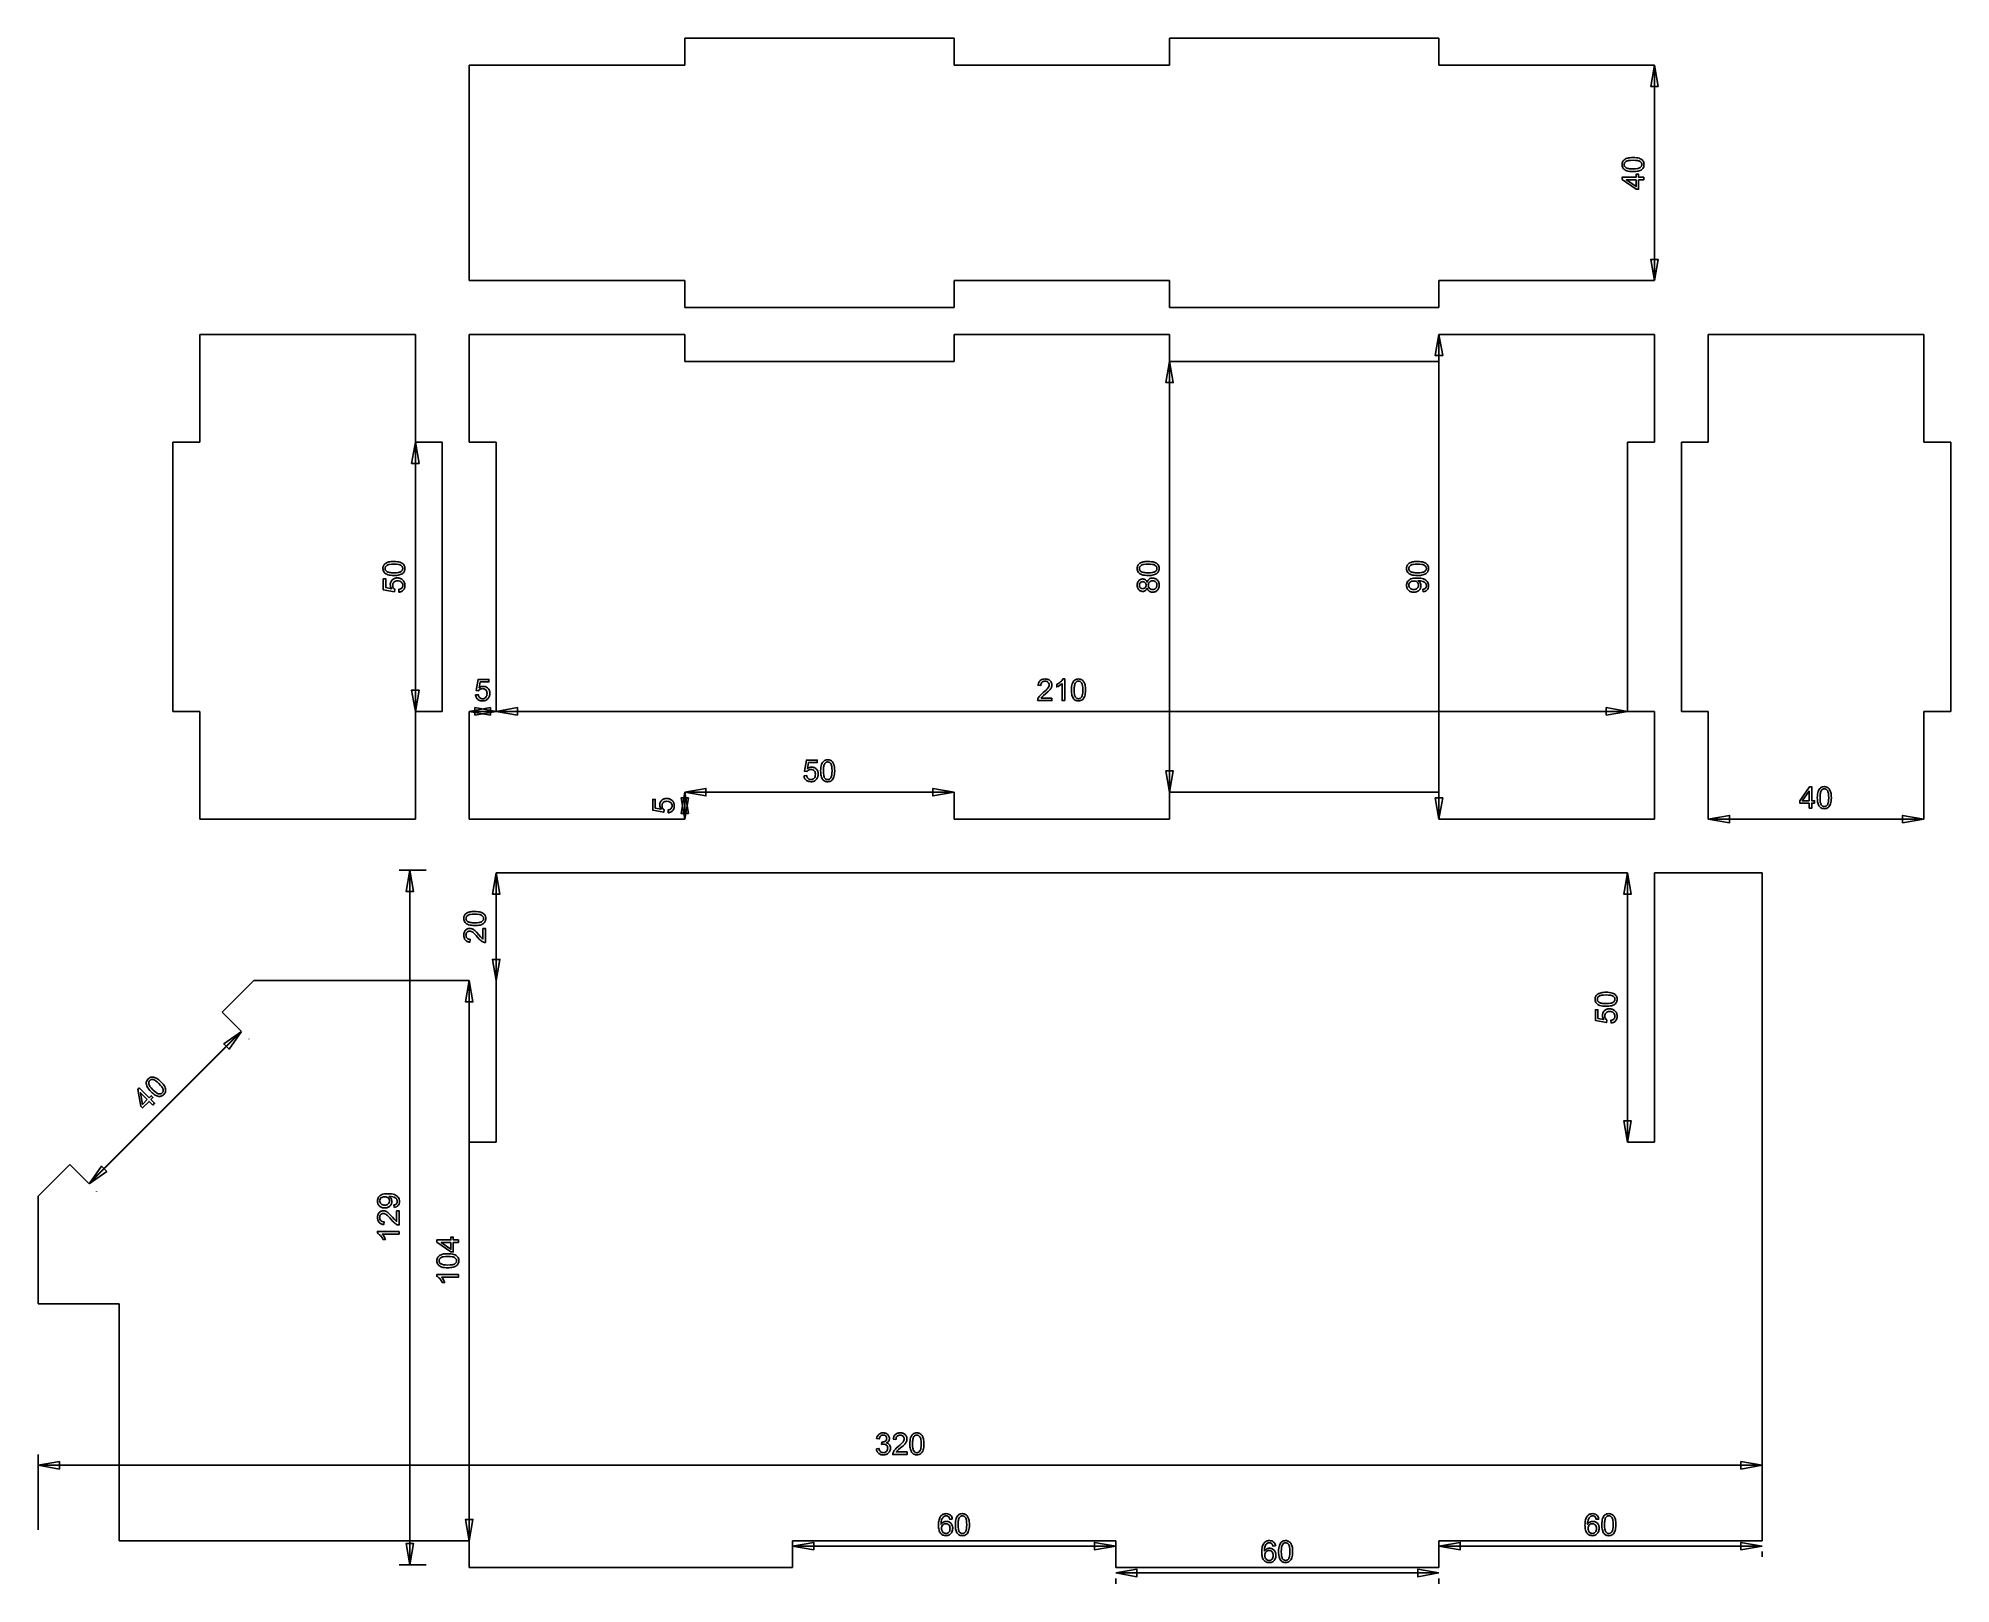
# Model space of a CAD drawing. Extents: x 50 to 405, y 8 to 295.
import ezdxf

# ---------------------------------------------------------------- set-up
doc = ezdxf.new("R2010")
doc.units = 0
doc.header["$LTSCALE"] = 10
doc.layers.add('Layer_1', color=7, linetype='CONTINUOUS')

msp = doc.modelspace()

# ---------------------------------------------------------------- linework, layer by layer
at = {"layer": 'Layer_1', "color": 7, "linetype": 'CONTINUOUS'}
for p, q in [((170, 290), (170, 295)), ((170, 295), (220, 295)), ((220, 290), (220, 295)), ((310, 295), (260, 295)), ((260, 295), (260, 290)), ((310, 290), (310, 295)), ((130, 250), (130, 290)), ((170, 290), (130, 290)), ((260, 290), (220, 290)), ((350, 290), (310, 290)), ((350, 250), (350, 290)), ((350, 250), (350, 290)), ((130, 250), (170, 250)), ((170, 250), (170, 245)), ((220, 250), (220, 245)), ((220, 250), (260, 250)), ((260, 250), (260, 245)), ((310, 250), (350, 250)), ((310, 250), (310, 245)), ((170, 245), (220, 245)), ((260, 245), (310, 245)), ((120, 240), (80, 240)), ((80, 240), (80, 220)), ((120, 240), (120, 220)), ((130, 240), (130, 220)), ((170, 240), (130, 240)), ((170, 240), (170, 235)), ((220, 240), (220, 235)), ((260, 240), (220, 240)), ((260, 235), (260, 240)), ((350, 240), (310, 240)), ((310, 240), (310, 235)), ((310, 150), (310, 240)), ((350, 220), (350, 240)), ((400, 240), (360, 240)), ((360, 240), (360, 220)), ((400, 240), (400, 220)), ((170, 235), (220, 235)), ((260, 235), (310, 235)), ((260, 235), (260, 155)), ((80, 220), (75, 220)), ((75, 220), (75, 170)), ((120, 220), (125, 220)), ((120, 220), (120, 170)), ((125, 220), (125, 170)), ((130, 220), (135, 220)), ((135, 220), (135, 170)), ((350, 220), (345, 220)), ((345, 220), (345, 170)), ((360, 220), (355, 220)), ((355, 220), (355, 170)), ((400, 220), (405, 220)), ((405, 220), (405, 170)), ((80, 170), (75, 170)), ((80, 170), (80, 150)), ((120, 170), (125, 170)), ((120, 170), (120, 150)), ((130, 170), (130, 150)), ((135, 170), (130, 170)), ((130, 170), (135, 170)), ((135, 170), (345, 170)), ((345, 170), (350, 170)), ((350, 150), (350, 170)), ((360, 170), (355, 170)), ((360, 170), (360, 150)), ((400, 170), (405, 170)), ((400, 170), (400, 150)), ((170, 150), (170, 155)), ((170, 155), (220, 155)), ((170, 155), (170, 150)), ((170, 155), (220, 155)), ((220, 155), (220, 150)), ((260, 150), (260, 155)), ((260, 155), (310, 155)), ((310, 150), (310, 155)), ((80, 150), (120, 150)), ((130, 150), (170, 150)), ((220, 150), (260, 150)), ((310, 150), (350, 150)), ((360, 150), (400, 150)), ((360, 150), (400, 150)), ((116.98, 140.51), (121.98, 140.51)), ((118.98, 11.51), (118.98, 140.51)), ((135, 140), (135, 90)), ((345, 140), (135, 140)), ((135, 140), (135, 120)), ((345, 90), (345, 140)), ((345, 90), (345, 140)), ((370, 140), (350, 140)), ((350, 140), (350, 90)), ((370, 140), (370, 16)), ((90, 120), (84.13, 114.13)), ((120, 120), (90, 120)), ((130, 120), (120, 120)), ((130, 120), (130, 90)), ((130, 16), (130, 120)), ((84.13, 114.13), (87.67, 110.6)), ((59.38, 82.31), (87.67, 110.6)), ((59.43, 82.26), (87.71, 110.55)), ((89.13, 109.13), (89.08, 109.18)), ((135, 90), (130, 90)), ((350, 90), (345, 90)), ((50, 80), (55.85, 85.85)), ((55.85, 85.85), (59.38, 82.31)), ((50, 80), (50, 60)), ((60.8, 80.9), (60.84, 80.85)), ((50, 60), (65, 60)), ((65, 60), (65, 16)), ((50, 32), (50, 18)), ((50, 18), (50, 32)), ((370, 32), (370, 18)), ((50, 30), (370, 30)), ((65, 16), (70, 16)), ((70, 16), (120, 16)), ((130, 16), (120, 16)), ((130, 16), (130, 11)), ((190, 11), (190, 16)), ((250, 16), (190, 16)), ((190, 15), (250, 15)), ((250, 11), (250, 16)), ((370, 16), (310, 16)), ((310, 16), (310, 11)), ((310, 15), (370, 15)), ((121.98, 11.51), (116.98, 11.51)), ((130, 11), (190, 11)), ((190, 14), (190, 13)), ((250, 13), (250, 14)), ((310, 11), (250, 11)), ((310, 14), (310, 13)), ((370, 13), (370, 14)), ((250, 10), (310, 10)), ((250, 9), (250, 8)), ((310, 8), (310, 9))]:
    msp.add_line(p, q, dxfattribs=at)
at = {"layer": 'Layer_1', "color": 7, "linetype": 'CONTINUOUS', "flags": 128}
for points in [[(350, 290), (350.69, 286.06), (349.31, 286.06), (350, 290)], [(346.03, 270.23), (345.69, 270.24), (345.39, 270.27), (345.12, 270.31), (344.89, 270.38), (344.68, 270.46), (344.5, 270.56), (344.35, 270.68), (344.22, 270.81), (344.12, 270.96), (344.04, 271.14), (344, 271.33), (343.98, 271.54), (343.99, 271.69), (344.02, 271.84), (344.06, 271.97), (344.11, 272.1), (344.19, 272.22), (344.27, 272.32), (344.37, 272.42), (344.49, 272.5), (344.62, 272.58), (344.76, 272.64), (344.91, 272.7), (345.08, 272.75), (345.27, 272.79), (345.49, 272.82), (345.75, 272.83), (346.03, 272.84), (346.36, 272.83), (346.66, 272.8), (346.93, 272.76), (347.16, 272.7), (347.37, 272.61), (347.55, 272.52), (347.7, 272.4), (347.83, 272.26), (347.94, 272.11), (348.01, 271.94), (348.05, 271.75), (348.07, 271.54), (348.06, 271.4), (348.04, 271.26), (348.01, 271.14), (347.96, 271.02), (347.91, 270.91), (347.83, 270.81), (347.75, 270.71), (347.65, 270.63), (347.52, 270.53), (347.36, 270.45), (347.19, 270.39), (347, 270.33), (346.78, 270.29), (346.55, 270.26), (346.3, 270.24), (346.03, 270.23)], [(346.03, 270.74), (346.48, 270.75), (346.85, 270.79), (347, 270.83), (347.13, 270.87), (347.25, 270.91), (347.34, 270.97), (347.48, 271.09), (347.54, 271.16), (347.58, 271.22), (347.62, 271.3), (347.64, 271.37), (347.66, 271.45), (347.66, 271.54), (347.66, 271.62), (347.64, 271.7), (347.62, 271.77), (347.58, 271.85), (347.54, 271.92), (347.48, 271.98), (347.34, 272.11), (347.24, 272.16), (347.13, 272.21), (347, 272.25), (346.85, 272.28), (346.48, 272.32), (346.03, 272.34), (345.57, 272.32), (345.21, 272.28), (345.05, 272.25), (344.92, 272.21), (344.81, 272.16), (344.71, 272.11), (344.57, 271.98), (344.52, 271.92), (344.47, 271.85), (344.44, 271.77), (344.41, 271.7), (344.4, 271.61), (344.39, 271.53), (344.41, 271.37), (344.46, 271.23), (344.55, 271.1), (344.68, 270.99), (344.78, 270.93), (344.9, 270.88), (345.04, 270.84), (345.2, 270.8), (345.38, 270.77), (345.57, 270.75), (346.03, 270.74)], [(348, 268.7), (347.04, 268.7), (347.04, 266.96), (346.59, 266.96), (344, 268.79), (344, 269.19), (346.59, 269.19), (346.59, 269.73), (347.04, 269.73), (347.04, 269.19), (348, 269.19), (348, 268.7)], [(346.59, 268.7), (344.79, 268.7), (346.59, 267.45), (346.59, 268.7)], [(350, 250), (349.31, 253.94), (350.69, 253.94), (350, 250)], [(310, 240), (310.69, 236.06), (309.31, 236.06), (310, 240)], [(260, 235), (260.69, 231.06), (259.31, 231.06), (260, 235)], [(120, 220), (120.69, 216.06), (119.31, 216.06), (120, 220)], [(116.03, 195.23), (115.69, 195.24), (115.39, 195.27), (115.12, 195.31), (114.89, 195.38), (114.68, 195.46), (114.5, 195.56), (114.35, 195.68), (114.22, 195.81), (114.12, 195.96), (114.04, 196.14), (114, 196.33), (113.98, 196.54), (113.99, 196.69), (114.02, 196.84), (114.06, 196.97), (114.11, 197.1), (114.19, 197.22), (114.27, 197.32), (114.37, 197.42), (114.49, 197.5), (114.62, 197.58), (114.76, 197.64), (114.91, 197.7), (115.08, 197.75), (115.27, 197.79), (115.49, 197.82), (115.75, 197.83), (116.03, 197.84), (116.36, 197.83), (116.66, 197.8), (116.93, 197.76), (117.16, 197.7), (117.37, 197.61), (117.55, 197.52), (117.7, 197.4), (117.83, 197.26), (117.94, 197.11), (118.01, 196.94), (118.05, 196.75), (118.07, 196.54), (118.06, 196.4), (118.04, 196.26), (118.01, 196.14), (117.96, 196.02), (117.91, 195.91), (117.83, 195.81), (117.75, 195.71), (117.65, 195.63), (117.52, 195.53), (117.36, 195.45), (117.19, 195.39), (117, 195.33), (116.78, 195.29), (116.55, 195.26), (116.3, 195.24), (116.03, 195.23)], [(116.03, 195.74), (116.48, 195.75), (116.85, 195.79), (117, 195.83), (117.13, 195.87), (117.25, 195.91), (117.34, 195.97), (117.48, 196.09), (117.54, 196.16), (117.58, 196.22), (117.62, 196.3), (117.64, 196.37), (117.66, 196.45), (117.66, 196.54), (117.66, 196.62), (117.64, 196.7), (117.62, 196.77), (117.58, 196.85), (117.54, 196.92), (117.48, 196.98), (117.34, 197.11), (117.24, 197.16), (117.13, 197.21), (117, 197.25), (116.85, 197.28), (116.48, 197.32), (116.03, 197.34), (115.57, 197.32), (115.21, 197.28), (115.05, 197.25), (114.92, 197.21), (114.81, 197.16), (114.71, 197.11), (114.57, 196.98), (114.52, 196.92), (114.47, 196.85), (114.44, 196.77), (114.41, 196.7), (114.4, 196.61), (114.39, 196.53), (114.41, 196.37), (114.46, 196.23), (114.55, 196.1), (114.68, 195.99), (114.78, 195.93), (114.9, 195.88), (115.04, 195.84), (115.2, 195.8), (115.38, 195.77), (115.57, 195.75), (116.03, 195.74)], [(256.03, 195.23), (255.69, 195.24), (255.39, 195.27), (255.12, 195.31), (254.89, 195.38), (254.68, 195.46), (254.5, 195.56), (254.35, 195.68), (254.22, 195.81), (254.12, 195.96), (254.04, 196.14), (254, 196.33), (253.98, 196.54), (253.99, 196.69), (254.02, 196.84), (254.06, 196.97), (254.11, 197.1), (254.19, 197.22), (254.27, 197.32), (254.37, 197.42), (254.49, 197.5), (254.62, 197.58), (254.76, 197.64), (254.91, 197.7), (255.08, 197.75), (255.27, 197.79), (255.49, 197.82), (255.75, 197.83), (256.03, 197.84), (256.36, 197.83), (256.66, 197.8), (256.93, 197.76), (257.16, 197.7), (257.37, 197.61), (257.55, 197.52), (257.7, 197.4), (257.83, 197.26), (257.94, 197.11), (258.01, 196.94), (258.05, 196.75), (258.07, 196.54), (258.06, 196.4), (258.04, 196.26), (258.01, 196.14), (257.96, 196.02), (257.91, 195.91), (257.83, 195.81), (257.75, 195.71), (257.65, 195.63), (257.52, 195.53), (257.36, 195.45), (257.19, 195.39), (257, 195.33), (256.78, 195.29), (256.55, 195.26), (256.3, 195.24), (256.03, 195.23)], [(256.03, 195.74), (256.48, 195.75), (256.85, 195.79), (257, 195.83), (257.13, 195.87), (257.25, 195.91), (257.34, 195.97), (257.48, 196.09), (257.54, 196.16), (257.58, 196.22), (257.62, 196.3), (257.64, 196.37), (257.66, 196.45), (257.66, 196.54), (257.66, 196.62), (257.64, 196.7), (257.62, 196.77), (257.58, 196.85), (257.54, 196.92), (257.48, 196.98), (257.34, 197.11), (257.24, 197.16), (257.13, 197.21), (257, 197.25), (256.85, 197.28), (256.48, 197.32), (256.03, 197.34), (255.57, 197.32), (255.21, 197.28), (255.05, 197.25), (254.92, 197.21), (254.81, 197.16), (254.71, 197.11), (254.57, 196.98), (254.52, 196.92), (254.47, 196.85), (254.44, 196.77), (254.41, 196.7), (254.4, 196.61), (254.39, 196.53), (254.41, 196.37), (254.46, 196.23), (254.55, 196.1), (254.68, 195.99), (254.78, 195.93), (254.9, 195.88), (255.04, 195.84), (255.2, 195.8), (255.38, 195.77), (255.57, 195.75), (256.03, 195.74)], [(306.03, 195.23), (305.69, 195.24), (305.39, 195.27), (305.12, 195.31), (304.89, 195.38), (304.68, 195.46), (304.5, 195.56), (304.35, 195.68), (304.22, 195.81), (304.12, 195.96), (304.04, 196.14), (304, 196.33), (303.98, 196.54), (303.99, 196.69), (304.02, 196.84), (304.06, 196.97), (304.11, 197.1), (304.19, 197.22), (304.27, 197.32), (304.37, 197.42), (304.49, 197.5), (304.62, 197.58), (304.76, 197.64), (304.91, 197.7), (305.08, 197.75), (305.27, 197.79), (305.49, 197.82), (305.75, 197.83), (306.03, 197.84), (306.36, 197.83), (306.66, 197.8), (306.93, 197.76), (307.16, 197.7), (307.37, 197.61), (307.55, 197.52), (307.7, 197.4), (307.83, 197.26), (307.94, 197.11), (308.01, 196.94), (308.05, 196.75), (308.07, 196.54), (308.06, 196.4), (308.04, 196.26), (308.01, 196.14), (307.96, 196.02), (307.91, 195.91), (307.83, 195.81), (307.75, 195.71), (307.65, 195.63), (307.52, 195.53), (307.36, 195.45), (307.19, 195.39), (307, 195.33), (306.78, 195.29), (306.55, 195.26), (306.3, 195.24), (306.03, 195.23)], [(306.03, 195.74), (306.48, 195.75), (306.85, 195.79), (307, 195.83), (307.13, 195.87), (307.25, 195.91), (307.34, 195.97), (307.48, 196.09), (307.54, 196.16), (307.58, 196.22), (307.62, 196.3), (307.64, 196.37), (307.66, 196.45), (307.66, 196.54), (307.66, 196.62), (307.64, 196.7), (307.62, 196.77), (307.58, 196.85), (307.54, 196.92), (307.48, 196.98), (307.34, 197.11), (307.24, 197.16), (307.13, 197.21), (307, 197.25), (306.85, 197.28), (306.48, 197.32), (306.03, 197.34), (305.57, 197.32), (305.21, 197.28), (305.05, 197.25), (304.92, 197.21), (304.81, 197.16), (304.71, 197.11), (304.57, 196.98), (304.52, 196.92), (304.47, 196.85), (304.44, 196.77), (304.41, 196.7), (304.4, 196.61), (304.39, 196.53), (304.41, 196.37), (304.46, 196.23), (304.55, 196.1), (304.68, 195.99), (304.78, 195.93), (304.9, 195.88), (305.04, 195.84), (305.2, 195.8), (305.38, 195.77), (305.57, 195.75), (306.03, 195.74)], [(116.95, 192.12), (116.91, 192.64), (117.09, 192.68), (117.24, 192.73), (117.37, 192.81), (117.47, 192.91), (117.56, 193.02), (117.62, 193.14), (117.65, 193.27), (117.66, 193.41), (117.65, 193.58), (117.6, 193.74), (117.51, 193.88), (117.4, 194.01), (117.25, 194.12), (117.09, 194.19), (116.9, 194.24), (116.69, 194.26), (116.49, 194.24), (116.31, 194.2), (116.16, 194.12), (116.02, 194.02), (115.92, 193.89), (115.84, 193.75), (115.8, 193.58), (115.78, 193.4), (115.79, 193.29), (115.81, 193.18), (115.84, 193.07), (115.89, 192.97), (115.95, 192.88), (116.01, 192.8), (116.09, 192.73), (116.17, 192.67), (116.11, 192.21), (114.05, 192.6), (114.05, 194.59), (114.52, 194.59), (114.52, 192.99), (115.6, 192.78), (115.49, 192.96), (115.41, 193.15), (115.36, 193.34), (115.35, 193.53), (115.35, 193.66), (115.37, 193.78), (115.4, 193.9), (115.44, 194.02), (115.49, 194.12), (115.55, 194.23), (115.63, 194.32), (115.71, 194.42), (115.8, 194.5), (115.91, 194.57), (116.01, 194.64), (116.13, 194.69), (116.25, 194.73), (116.37, 194.75), (116.5, 194.77), (116.64, 194.78), (116.78, 194.77), (116.91, 194.76), (117.03, 194.73), (117.15, 194.7), (117.27, 194.65), (117.38, 194.6), (117.48, 194.53), (117.58, 194.46), (117.7, 194.36), (117.8, 194.25), (117.88, 194.13), (117.95, 194), (118, 193.87), (118.04, 193.72), (118.06, 193.57), (118.07, 193.41), (118.05, 193.15), (118.03, 193.03), (117.99, 192.91), (117.95, 192.81), (117.9, 192.7), (117.83, 192.61), (117.76, 192.52), (117.68, 192.44), (117.6, 192.36), (117.51, 192.3), (117.41, 192.25), (117.3, 192.2), (117.19, 192.17), (117.08, 192.14), (116.95, 192.12)], [(255.83, 192.88), (255.77, 192.74), (255.7, 192.61), (255.61, 192.51), (255.51, 192.43), (255.4, 192.36), (255.28, 192.32), (255.15, 192.29), (255.02, 192.28), (254.91, 192.28), (254.81, 192.3), (254.71, 192.32), (254.61, 192.36), (254.52, 192.4), (254.44, 192.46), (254.36, 192.52), (254.28, 192.59), (254.21, 192.68), (254.15, 192.76), (254.1, 192.86), (254.06, 192.96), (254.03, 193.07), (254, 193.18), (253.98, 193.43), (254, 193.68), (254.03, 193.79), (254.06, 193.9), (254.1, 194), (254.15, 194.1), (254.22, 194.19), (254.29, 194.27), (254.37, 194.35), (254.45, 194.41), (254.53, 194.47), (254.63, 194.51), (254.72, 194.55), (254.82, 194.57), (254.92, 194.59), (255.03, 194.59), (255.16, 194.58), (255.29, 194.55), (255.41, 194.51), (255.51, 194.44), (255.61, 194.36), (255.7, 194.26), (255.77, 194.14), (255.83, 194), (255.9, 194.17), (255.99, 194.33), (256.09, 194.45), (256.22, 194.56), (256.36, 194.65), (256.51, 194.71), (256.68, 194.74), (256.86, 194.75), (256.98, 194.75), (257.1, 194.73), (257.22, 194.7), (257.33, 194.66), (257.43, 194.61), (257.53, 194.55), (257.63, 194.48), (257.72, 194.39), (257.8, 194.3), (257.87, 194.2), (257.93, 194.09), (257.98, 193.97), (258.02, 193.85), (258.05, 193.72), (258.06, 193.58), (258.07, 193.44), (258.06, 193.29), (258.05, 193.15), (258.02, 193.02), (257.98, 192.9), (257.93, 192.79), (257.87, 192.68), (257.8, 192.58), (257.72, 192.48), (257.63, 192.4), (257.53, 192.32), (257.43, 192.26), (257.32, 192.21), (257.21, 192.17), (257.09, 192.14), (256.97, 192.12), (256.84, 192.12), (256.66, 192.13), (256.48, 192.17), (256.33, 192.23), (256.19, 192.32), (256.07, 192.43), (255.97, 192.56), (255.89, 192.71), (255.83, 192.88)], [(255, 192.78), (255.13, 192.79), (255.26, 192.83), (255.37, 192.88), (255.46, 192.96), (255.54, 193.06), (255.6, 193.17), (255.63, 193.3), (255.64, 193.44), (255.63, 193.57), (255.6, 193.7), (255.54, 193.81), (255.46, 193.9), (255.37, 193.98), (255.27, 194.04), (255.15, 194.07), (255.03, 194.09), (254.9, 194.07), (254.78, 194.04), (254.67, 193.98), (254.57, 193.9), (254.49, 193.8), (254.43, 193.69), (254.4, 193.57), (254.39, 193.43), (254.4, 193.3), (254.43, 193.18), (254.49, 193.07), (254.57, 192.97), (254.66, 192.89), (254.77, 192.83), (254.88, 192.79), (255, 192.78)], [(256.85, 192.62), (256.95, 192.63), (257.05, 192.65), (257.15, 192.68), (257.25, 192.72), (257.35, 192.78), (257.43, 192.85), (257.5, 192.93), (257.56, 193.02), (257.6, 193.12), (257.64, 193.22), (257.66, 193.33), (257.66, 193.44), (257.65, 193.61), (257.61, 193.76), (257.54, 193.9), (257.44, 194.02), (257.32, 194.12), (257.18, 194.2), (257.03, 194.24), (256.86, 194.25), (256.69, 194.24), (256.54, 194.19), (256.4, 194.12), (256.28, 194.02), (256.17, 193.89), (256.1, 193.75), (256.06, 193.6), (256.04, 193.43), (256.06, 193.26), (256.1, 193.11), (256.17, 192.97), (256.27, 192.85), (256.39, 192.75), (256.53, 192.68), (256.68, 192.64), (256.85, 192.62)], [(307.08, 192.2), (307.03, 192.67), (307.19, 192.71), (307.32, 192.76), (307.43, 192.82), (307.51, 192.9), (307.58, 192.99), (307.63, 193.09), (307.66, 193.21), (307.66, 193.33), (307.66, 193.44), (307.64, 193.55), (307.61, 193.64), (307.56, 193.73), (307.5, 193.81), (307.44, 193.89), (307.37, 193.95), (307.28, 194.01), (307.19, 194.06), (307.08, 194.11), (306.82, 194.19), (306.52, 194.25), (306.22, 194.27), (306.12, 194.26), (306.23, 194.18), (306.33, 194.09), (306.42, 193.98), (306.5, 193.86), (306.56, 193.73), (306.61, 193.6), (306.63, 193.45), (306.64, 193.31), (306.64, 193.19), (306.62, 193.07), (306.59, 192.96), (306.55, 192.85), (306.5, 192.75), (306.44, 192.65), (306.37, 192.56), (306.28, 192.47), (306.19, 192.39), (306.09, 192.32), (305.98, 192.26), (305.87, 192.21), (305.74, 192.17), (305.61, 192.15), (305.48, 192.13), (305.33, 192.12), (305.19, 192.13), (305.04, 192.15), (304.91, 192.17), (304.79, 192.21), (304.67, 192.26), (304.56, 192.33), (304.45, 192.4), (304.35, 192.48), (304.27, 192.58), (304.19, 192.67), (304.13, 192.78), (304.08, 192.89), (304.04, 193), (304.01, 193.12), (303.99, 193.25), (303.98, 193.38), (304, 193.57), (304.04, 193.76), (304.1, 193.93), (304.19, 194.1), (304.31, 194.25), (304.45, 194.38), (304.61, 194.49), (304.79, 194.59), (305.01, 194.66), (305.27, 194.71), (305.57, 194.74), (305.92, 194.75), (306.28, 194.74), (306.61, 194.71), (306.89, 194.66), (307.14, 194.59), (307.35, 194.49), (307.54, 194.38), (307.7, 194.25), (307.83, 194.09), (307.93, 193.92), (308.01, 193.74), (308.05, 193.54), (308.07, 193.32), (308.05, 193.1), (308, 192.9), (307.92, 192.71), (307.81, 192.56), (307.66, 192.42), (307.49, 192.32), (307.3, 192.24), (307.08, 192.2)], [(305.31, 194.21), (305.11, 194.19), (304.93, 194.15), (304.77, 194.08), (304.64, 193.98), (304.53, 193.87), (304.45, 193.74), (304.41, 193.59), (304.39, 193.44), (304.41, 193.28), (304.46, 193.14), (304.54, 193), (304.66, 192.87), (304.8, 192.77), (304.96, 192.69), (305.15, 192.64), (305.35, 192.63), (305.53, 192.64), (305.7, 192.69), (305.84, 192.76), (305.97, 192.86), (306.08, 192.98), (306.15, 193.12), (306.2, 193.27), (306.21, 193.43), (306.2, 193.59), (306.15, 193.74), (306.08, 193.87), (305.97, 193.99), (305.84, 194.09), (305.69, 194.15), (305.51, 194.2), (305.31, 194.21)], [(131.18, 173.05), (131.69, 173.09), (131.73, 172.91), (131.79, 172.76), (131.86, 172.63), (131.96, 172.53), (132.07, 172.44), (132.19, 172.38), (132.32, 172.35), (132.46, 172.34), (132.63, 172.35), (132.79, 172.4), (132.93, 172.49), (133.06, 172.6), (133.17, 172.75), (133.25, 172.91), (133.29, 173.1), (133.31, 173.31), (133.29, 173.51), (133.25, 173.69), (133.18, 173.84), (133.07, 173.98), (132.95, 174.08), (132.8, 174.16), (132.64, 174.2), (132.45, 174.22), (132.34, 174.21), (132.23, 174.19), (132.13, 174.16), (132.03, 174.11), (131.94, 174.05), (131.86, 173.99), (131.79, 173.91), (131.73, 173.83), (131.27, 173.89), (131.65, 175.95), (133.64, 175.95), (133.64, 175.48), (132.05, 175.48), (131.83, 174.4), (132.01, 174.51), (132.2, 174.59), (132.39, 174.64), (132.59, 174.65), (132.71, 174.65), (132.84, 174.63), (132.96, 174.6), (133.07, 174.56), (133.18, 174.51), (133.28, 174.45), (133.38, 174.37), (133.47, 174.29), (133.55, 174.2), (133.63, 174.09), (133.69, 173.99), (133.74, 173.87), (133.78, 173.75), (133.81, 173.63), (133.82, 173.5), (133.83, 173.36), (133.83, 173.22), (133.81, 173.09), (133.79, 172.97), (133.75, 172.85), (133.71, 172.73), (133.65, 172.62), (133.59, 172.52), (133.51, 172.42), (133.41, 172.3), (133.3, 172.2), (133.19, 172.12), (133.06, 172.05), (132.92, 172), (132.78, 171.96), (132.63, 171.94), (132.46, 171.93), (132.2, 171.95), (132.08, 171.97), (131.97, 172.01), (131.86, 172.05), (131.76, 172.1), (131.66, 172.17), (131.57, 172.24), (131.49, 172.32), (131.42, 172.4), (131.36, 172.49), (131.3, 172.59), (131.26, 172.7), (131.22, 172.81), (131.19, 172.92), (131.18, 173.05)], [(238.15, 172.47), (238.15, 172), (235.51, 172), (235.52, 172.17), (235.56, 172.34), (235.62, 172.48), (235.7, 172.61), (235.78, 172.74), (235.89, 172.87), (236.01, 173.01), (236.16, 173.16), (236.53, 173.48), (236.83, 173.73), (237.08, 173.96), (237.27, 174.16), (237.41, 174.33), (237.51, 174.48), (237.58, 174.63), (237.63, 174.78), (237.64, 174.92), (237.63, 175.06), (237.59, 175.19), (237.52, 175.3), (237.43, 175.41), (237.32, 175.5), (237.19, 175.56), (237.05, 175.6), (236.89, 175.61), (236.72, 175.6), (236.57, 175.56), (236.44, 175.49), (236.32, 175.4), (236.23, 175.28), (236.16, 175.14), (236.12, 174.99), (236.11, 174.81), (235.6, 174.86), (235.62, 175), (235.64, 175.13), (235.68, 175.25), (235.72, 175.36), (235.78, 175.46), (235.84, 175.56), (235.91, 175.64), (235.99, 175.72), (236.08, 175.79), (236.17, 175.85), (236.28, 175.9), (236.39, 175.94), (236.5, 175.97), (236.63, 176), (236.9, 176.02), (237.04, 176.01), (237.17, 176), (237.3, 175.97), (237.41, 175.94), (237.52, 175.89), (237.63, 175.84), (237.72, 175.77), (237.81, 175.7), (237.89, 175.61), (237.96, 175.53), (238.01, 175.44), (238.06, 175.34), (238.1, 175.24), (238.13, 175.13), (238.14, 175.02), (238.15, 174.91), (238.14, 174.79), (238.12, 174.67), (238.09, 174.55), (238.05, 174.43), (237.99, 174.32), (237.92, 174.2), (237.83, 174.07), (237.72, 173.95), (237.42, 173.64), (236.96, 173.24), (236.6, 172.93), (236.4, 172.74), (236.28, 172.61), (236.19, 172.47), (238.15, 172.47)], [(240.53, 172), (240.04, 172), (240.04, 175.13), (239.83, 174.96), (239.57, 174.79), (239.3, 174.64), (239.05, 174.54), (239.05, 175.01), (239.25, 175.11), (239.44, 175.23), (239.61, 175.35), (239.77, 175.48), (239.92, 175.62), (240.04, 175.75), (240.14, 175.89), (240.21, 176.02), (240.53, 176.02), (240.53, 172)], [(241.79, 173.97), (241.79, 174.31), (241.82, 174.61), (241.87, 174.88), (241.93, 175.11), (242.01, 175.32), (242.11, 175.5), (242.23, 175.65), (242.37, 175.78), (242.52, 175.88), (242.69, 175.96), (242.88, 176), (243.09, 176.02), (243.25, 176.01), (243.39, 175.98), (243.53, 175.94), (243.65, 175.89), (243.77, 175.81), (243.88, 175.73), (243.97, 175.63), (244.06, 175.51), (244.13, 175.38), (244.2, 175.24), (244.25, 175.09), (244.3, 174.92), (244.34, 174.73), (244.37, 174.51), (244.39, 174.25), (244.39, 173.97), (244.39, 173.64), (244.36, 173.34), (244.31, 173.07), (244.25, 172.84), (244.17, 172.63), (244.07, 172.45), (243.95, 172.3), (243.82, 172.17), (243.66, 172.06), (243.49, 171.99), (243.3, 171.95), (243.09, 171.93), (242.95, 171.94), (242.82, 171.96), (242.69, 171.99), (242.57, 172.04), (242.46, 172.09), (242.36, 172.17), (242.27, 172.25), (242.18, 172.35), (242.09, 172.48), (242.01, 172.64), (241.94, 172.81), (241.88, 173), (241.84, 173.22), (241.81, 173.45), (241.79, 173.7), (241.79, 173.97)], [(242.29, 173.97), (242.3, 173.52), (242.35, 173.15), (242.38, 173), (242.42, 172.87), (242.47, 172.75), (242.52, 172.66), (242.64, 172.52), (242.71, 172.46), (242.78, 172.42), (242.85, 172.38), (242.93, 172.36), (243.01, 172.34), (243.09, 172.34), (243.17, 172.34), (243.25, 172.36), (243.33, 172.38), (243.4, 172.42), (243.47, 172.46), (243.54, 172.52), (243.66, 172.66), (243.71, 172.76), (243.76, 172.87), (243.8, 173), (243.83, 173.15), (243.88, 173.52), (243.89, 173.97), (243.88, 174.43), (243.83, 174.79), (243.8, 174.95), (243.76, 175.08), (243.71, 175.19), (243.66, 175.29), (243.54, 175.43), (243.47, 175.48), (243.4, 175.53), (243.33, 175.56), (243.25, 175.59), (243.17, 175.6), (243.08, 175.61), (242.92, 175.59), (242.78, 175.54), (242.65, 175.45), (242.54, 175.32), (242.48, 175.22), (242.43, 175.1), (242.39, 174.96), (242.35, 174.8), (242.33, 174.62), (242.31, 174.43), (242.29, 173.97)], [(120, 170), (119.31, 173.94), (120.69, 173.94), (120, 170)], [(130, 170), (133.94, 170.69), (133.94, 169.31), (130, 170)], [(135, 170), (131.06, 169.31), (131.06, 170.69), (135, 170)], [(135, 170), (138.94, 170.69), (138.94, 169.31), (135, 170)], [(345, 170), (341.06, 169.31), (341.06, 170.69), (345, 170)], [(192.12, 158.05), (192.64, 158.09), (192.68, 157.91), (192.73, 157.76), (192.81, 157.63), (192.91, 157.53), (193.02, 157.44), (193.14, 157.38), (193.27, 157.35), (193.41, 157.34), (193.58, 157.35), (193.74, 157.4), (193.88, 157.49), (194.01, 157.6), (194.12, 157.75), (194.19, 157.91), (194.24, 158.1), (194.26, 158.31), (194.24, 158.51), (194.2, 158.69), (194.12, 158.84), (194.02, 158.98), (193.89, 159.08), (193.75, 159.16), (193.58, 159.2), (193.4, 159.22), (193.29, 159.21), (193.18, 159.19), (193.07, 159.16), (192.97, 159.11), (192.88, 159.05), (192.8, 158.99), (192.73, 158.91), (192.67, 158.83), (192.21, 158.89), (192.6, 160.95), (194.59, 160.95), (194.59, 160.48), (192.99, 160.48), (192.78, 159.4), (192.96, 159.51), (193.15, 159.59), (193.34, 159.64), (193.53, 159.65), (193.66, 159.65), (193.78, 159.63), (193.9, 159.6), (194.02, 159.56), (194.12, 159.51), (194.23, 159.45), (194.32, 159.37), (194.42, 159.29), (194.5, 159.2), (194.57, 159.09), (194.64, 158.99), (194.69, 158.87), (194.73, 158.75), (194.75, 158.63), (194.77, 158.5), (194.78, 158.36), (194.77, 158.22), (194.76, 158.09), (194.73, 157.97), (194.7, 157.85), (194.65, 157.73), (194.6, 157.62), (194.53, 157.52), (194.46, 157.42), (194.36, 157.3), (194.25, 157.2), (194.13, 157.12), (194, 157.05), (193.87, 157), (193.72, 156.96), (193.57, 156.94), (193.41, 156.93), (193.15, 156.95), (193.03, 156.97), (192.91, 157.01), (192.81, 157.05), (192.7, 157.1), (192.61, 157.17), (192.52, 157.24), (192.44, 157.32), (192.36, 157.4), (192.3, 157.49), (192.25, 157.59), (192.2, 157.7), (192.17, 157.81), (192.14, 157.92), (192.12, 158.05)], [(195.23, 158.97), (195.24, 159.31), (195.27, 159.61), (195.31, 159.88), (195.38, 160.11), (195.46, 160.32), (195.56, 160.5), (195.68, 160.65), (195.81, 160.78), (195.96, 160.88), (196.14, 160.96), (196.33, 161), (196.54, 161.02), (196.69, 161.01), (196.84, 160.98), (196.97, 160.94), (197.1, 160.89), (197.22, 160.81), (197.32, 160.73), (197.42, 160.63), (197.5, 160.51), (197.58, 160.38), (197.64, 160.24), (197.7, 160.09), (197.75, 159.92), (197.79, 159.73), (197.82, 159.51), (197.83, 159.25), (197.84, 158.97), (197.83, 158.64), (197.8, 158.34), (197.76, 158.07), (197.7, 157.84), (197.61, 157.63), (197.52, 157.45), (197.4, 157.3), (197.26, 157.17), (197.11, 157.06), (196.94, 156.99), (196.75, 156.95), (196.54, 156.93), (196.4, 156.94), (196.26, 156.96), (196.14, 156.99), (196.02, 157.04), (195.91, 157.09), (195.81, 157.17), (195.71, 157.25), (195.63, 157.35), (195.53, 157.48), (195.45, 157.64), (195.39, 157.81), (195.33, 158), (195.29, 158.22), (195.26, 158.45), (195.24, 158.7), (195.23, 158.97)], [(195.74, 158.97), (195.75, 158.52), (195.79, 158.15), (195.83, 158), (195.87, 157.87), (195.91, 157.75), (195.97, 157.66), (196.09, 157.52), (196.16, 157.46), (196.22, 157.42), (196.3, 157.38), (196.37, 157.36), (196.45, 157.34), (196.54, 157.34), (196.62, 157.34), (196.7, 157.36), (196.77, 157.38), (196.85, 157.42), (196.92, 157.46), (196.98, 157.52), (197.11, 157.66), (197.16, 157.76), (197.21, 157.87), (197.25, 158), (197.28, 158.15), (197.32, 158.52), (197.34, 158.97), (197.32, 159.43), (197.28, 159.79), (197.25, 159.95), (197.21, 160.08), (197.16, 160.19), (197.11, 160.29), (196.98, 160.43), (196.92, 160.48), (196.85, 160.53), (196.77, 160.56), (196.7, 160.59), (196.61, 160.6), (196.53, 160.61), (196.37, 160.59), (196.23, 160.54), (196.1, 160.45), (195.99, 160.32), (195.93, 160.22), (195.88, 160.1), (195.84, 159.96), (195.8, 159.8), (195.77, 159.62), (195.75, 159.43), (195.74, 158.97)], [(260, 155), (259.31, 158.94), (260.69, 158.94), (260, 155)], [(166.95, 151.18), (166.91, 151.69), (167.09, 151.73), (167.24, 151.79), (167.37, 151.86), (167.47, 151.96), (167.56, 152.07), (167.62, 152.19), (167.65, 152.32), (167.66, 152.46), (167.65, 152.63), (167.6, 152.79), (167.51, 152.93), (167.4, 153.06), (167.25, 153.17), (167.09, 153.25), (166.9, 153.29), (166.69, 153.31), (166.49, 153.29), (166.31, 153.25), (166.16, 153.18), (166.02, 153.07), (165.92, 152.95), (165.84, 152.8), (165.8, 152.64), (165.78, 152.45), (165.79, 152.34), (165.81, 152.23), (165.84, 152.13), (165.89, 152.03), (165.95, 151.94), (166.01, 151.86), (166.09, 151.79), (166.17, 151.73), (166.11, 151.27), (164.05, 151.65), (164.05, 153.64), (164.52, 153.64), (164.52, 152.05), (165.6, 151.83), (165.49, 152.01), (165.41, 152.2), (165.36, 152.39), (165.35, 152.59), (165.35, 152.71), (165.37, 152.84), (165.4, 152.96), (165.44, 153.07), (165.49, 153.18), (165.55, 153.28), (165.63, 153.38), (165.71, 153.47), (165.8, 153.55), (165.91, 153.63), (166.01, 153.69), (166.13, 153.74), (166.25, 153.78), (166.37, 153.81), (166.5, 153.82), (166.64, 153.83), (166.78, 153.83), (166.91, 153.81), (167.03, 153.79), (167.15, 153.75), (167.27, 153.71), (167.38, 153.65), (167.48, 153.59), (167.58, 153.51), (167.7, 153.41), (167.8, 153.3), (167.88, 153.19), (167.95, 153.06), (168, 152.92), (168.04, 152.78), (168.06, 152.63), (168.07, 152.46), (168.05, 152.2), (168.03, 152.08), (167.99, 151.97), (167.95, 151.86), (167.9, 151.76), (167.83, 151.66), (167.76, 151.57), (167.68, 151.49), (167.6, 151.42), (167.51, 151.36), (167.41, 151.3), (167.3, 151.26), (167.19, 151.22), (167.08, 151.19), (166.95, 151.18)], [(170, 155), (170.69, 151.06), (169.31, 151.06), (170, 155)], [(170, 150), (169.31, 153.94), (170.69, 153.94), (170, 150)], [(170, 155), (173.94, 155.69), (173.94, 154.31), (170, 155)], [(220, 155), (216.06, 154.31), (216.06, 155.69), (220, 155)], [(310, 150), (309.31, 153.94), (310.69, 153.94), (310, 150)], [(378.7, 152), (378.7, 152.96), (376.96, 152.96), (376.96, 153.41), (378.79, 156), (379.19, 156), (379.19, 153.41), (379.73, 153.41), (379.73, 152.96), (379.19, 152.96), (379.19, 152), (378.7, 152)], [(378.7, 153.41), (378.7, 155.21), (377.45, 153.41), (378.7, 153.41)], [(380.23, 153.97), (380.24, 154.31), (380.27, 154.61), (380.31, 154.88), (380.38, 155.11), (380.46, 155.32), (380.56, 155.5), (380.68, 155.65), (380.81, 155.78), (380.96, 155.88), (381.14, 155.96), (381.33, 156), (381.54, 156.02), (381.69, 156.01), (381.84, 155.98), (381.97, 155.94), (382.1, 155.89), (382.22, 155.81), (382.32, 155.73), (382.42, 155.63), (382.5, 155.51), (382.58, 155.38), (382.64, 155.24), (382.7, 155.09), (382.75, 154.92), (382.79, 154.73), (382.82, 154.51), (382.83, 154.25), (382.84, 153.97), (382.83, 153.64), (382.8, 153.34), (382.76, 153.07), (382.7, 152.84), (382.61, 152.63), (382.52, 152.45), (382.4, 152.3), (382.26, 152.17), (382.11, 152.06), (381.94, 151.99), (381.75, 151.95), (381.54, 151.93), (381.4, 151.94), (381.26, 151.96), (381.14, 151.99), (381.02, 152.04), (380.91, 152.09), (380.81, 152.17), (380.71, 152.25), (380.63, 152.35), (380.53, 152.48), (380.45, 152.64), (380.39, 152.81), (380.33, 153), (380.29, 153.22), (380.26, 153.45), (380.24, 153.7), (380.23, 153.97)], [(380.74, 153.97), (380.75, 153.52), (380.79, 153.15), (380.83, 153), (380.87, 152.87), (380.91, 152.75), (380.97, 152.66), (381.09, 152.52), (381.16, 152.46), (381.22, 152.42), (381.3, 152.38), (381.37, 152.36), (381.45, 152.34), (381.54, 152.34), (381.62, 152.34), (381.7, 152.36), (381.77, 152.38), (381.85, 152.42), (381.92, 152.46), (381.98, 152.52), (382.11, 152.66), (382.16, 152.76), (382.21, 152.87), (382.25, 153), (382.28, 153.15), (382.32, 153.52), (382.34, 153.97), (382.32, 154.43), (382.28, 154.79), (382.25, 154.95), (382.21, 155.08), (382.16, 155.19), (382.11, 155.29), (381.98, 155.43), (381.92, 155.48), (381.85, 155.53), (381.77, 155.56), (381.7, 155.59), (381.61, 155.6), (381.53, 155.61), (381.37, 155.59), (381.23, 155.54), (381.1, 155.45), (380.99, 155.32), (380.93, 155.22), (380.88, 155.1), (380.84, 154.96), (380.8, 154.8), (380.77, 154.62), (380.75, 154.43), (380.74, 153.97)], [(360, 150), (363.94, 150.69), (363.94, 149.31), (360, 150)], [(400, 150), (396.06, 149.31), (396.06, 150.69), (400, 150)], [(118.98, 140.51), (119.68, 136.57), (118.29, 136.57), (118.98, 140.51)], [(135, 140), (135.69, 136.06), (134.31, 136.06), (135, 140)], [(345, 140), (345.69, 136.06), (344.31, 136.06), (345, 140)], [(131.03, 130.23), (130.69, 130.24), (130.39, 130.27), (130.12, 130.31), (129.89, 130.38), (129.68, 130.46), (129.5, 130.56), (129.35, 130.68), (129.22, 130.81), (129.12, 130.96), (129.04, 131.14), (129, 131.33), (128.98, 131.54), (128.99, 131.69), (129.02, 131.84), (129.06, 131.97), (129.11, 132.1), (129.19, 132.22), (129.27, 132.32), (129.37, 132.42), (129.49, 132.5), (129.62, 132.58), (129.76, 132.64), (129.91, 132.7), (130.08, 132.75), (130.27, 132.79), (130.49, 132.82), (130.75, 132.83), (131.03, 132.84), (131.36, 132.83), (131.66, 132.8), (131.93, 132.76), (132.16, 132.7), (132.37, 132.61), (132.55, 132.52), (132.7, 132.4), (132.83, 132.26), (132.94, 132.11), (133.01, 131.94), (133.05, 131.75), (133.07, 131.54), (133.06, 131.4), (133.04, 131.26), (133.01, 131.14), (132.96, 131.02), (132.91, 130.91), (132.83, 130.81), (132.75, 130.71), (132.65, 130.63), (132.52, 130.53), (132.36, 130.45), (132.19, 130.39), (132, 130.33), (131.78, 130.29), (131.55, 130.26), (131.3, 130.24), (131.03, 130.23)], [(131.03, 130.74), (131.48, 130.75), (131.85, 130.79), (132, 130.83), (132.13, 130.87), (132.25, 130.91), (132.34, 130.97), (132.48, 131.09), (132.54, 131.16), (132.58, 131.22), (132.62, 131.3), (132.64, 131.37), (132.66, 131.45), (132.66, 131.54), (132.66, 131.62), (132.64, 131.7), (132.62, 131.77), (132.58, 131.85), (132.54, 131.92), (132.48, 131.98), (132.34, 132.11), (132.24, 132.16), (132.13, 132.21), (132, 132.25), (131.85, 132.28), (131.48, 132.32), (131.03, 132.34), (130.57, 132.32), (130.21, 132.28), (130.05, 132.25), (129.92, 132.21), (129.81, 132.16), (129.71, 132.11), (129.57, 131.98), (129.52, 131.92), (129.47, 131.85), (129.44, 131.77), (129.41, 131.7), (129.4, 131.61), (129.39, 131.53), (129.41, 131.37), (129.46, 131.23), (129.55, 131.1), (129.68, 130.99), (129.78, 130.93), (129.9, 130.88), (130.04, 130.84), (130.2, 130.8), (130.38, 130.77), (130.57, 130.75), (131.03, 130.74)], [(132.53, 129.71), (133, 129.71), (133, 127.06), (132.83, 127.07), (132.66, 127.12), (132.52, 127.18), (132.39, 127.25), (132.26, 127.34), (132.13, 127.44), (131.99, 127.57), (131.84, 127.71), (131.52, 128.08), (131.27, 128.38), (131.04, 128.63), (130.84, 128.82), (130.67, 128.97), (130.52, 129.07), (130.37, 129.14), (130.22, 129.18), (130.08, 129.2), (129.94, 129.18), (129.81, 129.14), (129.7, 129.08), (129.59, 128.99), (129.5, 128.87), (129.44, 128.75), (129.4, 128.6), (129.39, 128.44), (129.4, 128.27), (129.44, 128.12), (129.51, 127.99), (129.6, 127.87), (129.72, 127.78), (129.86, 127.71), (130.01, 127.67), (130.19, 127.66), (130.14, 127.15), (130, 127.17), (129.87, 127.2), (129.75, 127.23), (129.64, 127.28), (129.54, 127.33), (129.44, 127.39), (129.36, 127.46), (129.28, 127.54), (129.21, 127.63), (129.15, 127.73), (129.1, 127.83), (129.06, 127.94), (129.03, 128.06), (129, 128.18), (128.98, 128.45), (128.99, 128.59), (129, 128.73), (129.03, 128.85), (129.06, 128.97), (129.11, 129.08), (129.16, 129.18), (129.23, 129.28), (129.3, 129.36), (129.39, 129.44), (129.47, 129.51), (129.56, 129.57), (129.66, 129.62), (129.76, 129.65), (129.87, 129.68), (129.98, 129.69), (130.09, 129.7), (130.21, 129.69), (130.33, 129.68), (130.45, 129.64), (130.57, 129.6), (130.68, 129.54), (130.8, 129.47), (130.93, 129.38), (131.05, 129.28), (131.36, 128.97), (131.76, 128.52), (132.07, 128.16), (132.26, 127.95), (132.39, 127.84), (132.53, 127.74), (132.53, 129.71)], [(135, 120), (134.31, 123.94), (135.69, 123.94), (135, 120)], [(130, 120), (130.69, 116.06), (129.31, 116.06), (130, 120)], [(341.03, 115.23), (340.69, 115.24), (340.39, 115.27), (340.12, 115.31), (339.89, 115.38), (339.68, 115.46), (339.5, 115.56), (339.35, 115.68), (339.22, 115.81), (339.12, 115.96), (339.04, 116.14), (339, 116.33), (338.98, 116.54), (338.99, 116.69), (339.02, 116.84), (339.06, 116.97), (339.11, 117.1), (339.19, 117.22), (339.27, 117.32), (339.37, 117.42), (339.49, 117.5), (339.62, 117.58), (339.76, 117.64), (339.91, 117.7), (340.08, 117.75), (340.27, 117.79), (340.49, 117.82), (340.75, 117.83), (341.03, 117.84), (341.36, 117.83), (341.66, 117.8), (341.93, 117.76), (342.16, 117.7), (342.37, 117.61), (342.55, 117.52), (342.7, 117.4), (342.83, 117.26), (342.94, 117.11), (343.01, 116.94), (343.05, 116.75), (343.07, 116.54), (343.06, 116.4), (343.04, 116.26), (343.01, 116.14), (342.96, 116.02), (342.91, 115.91), (342.83, 115.81), (342.75, 115.71), (342.65, 115.63), (342.52, 115.53), (342.36, 115.45), (342.19, 115.39), (342, 115.33), (341.78, 115.29), (341.55, 115.26), (341.3, 115.24), (341.03, 115.23)], [(341.03, 115.74), (341.48, 115.75), (341.85, 115.79), (342, 115.83), (342.13, 115.87), (342.25, 115.91), (342.34, 115.97), (342.48, 116.09), (342.54, 116.16), (342.58, 116.22), (342.62, 116.3), (342.64, 116.37), (342.66, 116.45), (342.66, 116.54), (342.66, 116.62), (342.64, 116.7), (342.62, 116.77), (342.58, 116.85), (342.54, 116.92), (342.48, 116.98), (342.34, 117.11), (342.24, 117.16), (342.13, 117.21), (342, 117.25), (341.85, 117.28), (341.48, 117.32), (341.03, 117.34), (340.57, 117.32), (340.21, 117.28), (340.05, 117.25), (339.92, 117.21), (339.81, 117.16), (339.71, 117.11), (339.57, 116.98), (339.52, 116.92), (339.47, 116.85), (339.44, 116.77), (339.41, 116.7), (339.4, 116.61), (339.39, 116.53), (339.41, 116.37), (339.46, 116.23), (339.55, 116.1), (339.68, 115.99), (339.78, 115.93), (339.9, 115.88), (340.04, 115.84), (340.2, 115.8), (340.38, 115.77), (340.57, 115.75), (341.03, 115.74)], [(341.95, 112.12), (341.91, 112.64), (342.09, 112.68), (342.24, 112.73), (342.37, 112.81), (342.47, 112.91), (342.56, 113.02), (342.62, 113.14), (342.65, 113.27), (342.66, 113.41), (342.65, 113.58), (342.6, 113.74), (342.51, 113.88), (342.4, 114.01), (342.25, 114.12), (342.09, 114.19), (341.9, 114.24), (341.69, 114.26), (341.49, 114.24), (341.31, 114.2), (341.16, 114.12), (341.02, 114.02), (340.92, 113.89), (340.84, 113.75), (340.8, 113.58), (340.78, 113.4), (340.79, 113.29), (340.81, 113.18), (340.84, 113.07), (340.89, 112.97), (340.95, 112.88), (341.01, 112.8), (341.09, 112.73), (341.17, 112.67), (341.11, 112.21), (339.05, 112.6), (339.05, 114.59), (339.52, 114.59), (339.52, 112.99), (340.6, 112.78), (340.49, 112.96), (340.41, 113.15), (340.36, 113.34), (340.35, 113.53), (340.35, 113.66), (340.37, 113.78), (340.4, 113.9), (340.44, 114.02), (340.49, 114.12), (340.55, 114.23), (340.63, 114.32), (340.71, 114.42), (340.8, 114.5), (340.91, 114.57), (341.01, 114.64), (341.13, 114.69), (341.25, 114.73), (341.37, 114.75), (341.5, 114.77), (341.64, 114.78), (341.78, 114.77), (341.91, 114.76), (342.03, 114.73), (342.15, 114.7), (342.27, 114.65), (342.38, 114.6), (342.48, 114.53), (342.58, 114.46), (342.7, 114.36), (342.8, 114.25), (342.88, 114.13), (342.95, 114), (343, 113.87), (343.04, 113.72), (343.06, 113.57), (343.07, 113.41), (343.05, 113.15), (343.03, 113.03), (342.99, 112.91), (342.95, 112.81), (342.9, 112.7), (342.83, 112.61), (342.76, 112.52), (342.68, 112.44), (342.6, 112.36), (342.51, 112.3), (342.41, 112.25), (342.3, 112.2), (342.19, 112.17), (342.08, 112.14), (341.95, 112.12)], [(87.71, 110.55), (85.42, 107.27), (84.44, 108.25), (87.71, 110.55)], [(71.24, 96.9), (70.56, 97.58), (69.33, 96.35), (69.02, 96.67), (68.47, 99.79), (68.76, 100.08), (70.59, 98.24), (70.97, 98.63), (71.29, 98.31), (70.91, 97.92), (71.59, 97.25), (71.24, 96.9)], [(70.93, 99.38), (70.7, 99.62), (70.5, 99.86), (70.34, 100.08), (70.22, 100.29), (70.14, 100.49), (70.08, 100.69), (70.05, 100.88), (70.06, 101.07), (70.09, 101.25), (70.16, 101.42), (70.27, 101.59), (70.4, 101.75), (70.52, 101.85), (70.64, 101.94), (70.77, 102.01), (70.9, 102.05), (71.03, 102.09), (71.16, 102.1), (71.3, 102.1), (71.44, 102.07), (71.59, 102.04), (71.73, 101.98), (71.89, 101.91), (72.04, 101.83), (72.2, 101.72), (72.38, 101.59), (72.57, 101.42), (72.77, 101.22), (73, 100.98), (73.2, 100.75), (73.35, 100.53), (73.47, 100.32), (73.56, 100.12), (73.62, 99.92), (73.64, 99.73), (73.64, 99.54), (73.6, 99.36), (73.53, 99.18), (73.43, 99.02), (73.29, 98.86), (73.19, 98.76), (73.08, 98.68), (72.97, 98.62), (72.85, 98.57), (72.74, 98.53), (72.61, 98.51), (72.49, 98.5), (72.36, 98.51), (72.2, 98.54), (72.03, 98.59), (71.86, 98.67), (71.68, 98.76), (71.5, 98.88), (71.32, 99.03), (71.12, 99.19), (70.93, 99.38)], [(71.28, 99.74), (71.61, 99.43), (71.9, 99.2), (72.04, 99.11), (72.16, 99.05), (72.27, 99), (72.37, 98.97), (72.56, 98.96), (72.65, 98.96), (72.73, 98.98), (72.81, 99.01), (72.88, 99.04), (72.94, 99.09), (73.01, 99.14), (73.06, 99.21), (73.11, 99.27), (73.14, 99.35), (73.17, 99.42), (73.19, 99.5), (73.19, 99.59), (73.18, 99.78), (73.15, 99.88), (73.1, 99.99), (73.04, 100.12), (72.95, 100.25), (72.72, 100.54), (72.41, 100.87), (72.08, 101.18), (71.79, 101.41), (71.66, 101.49), (71.54, 101.56), (71.43, 101.61), (71.32, 101.63), (71.14, 101.65), (71.05, 101.64), (70.97, 101.62), (70.89, 101.59), (70.82, 101.56), (70.75, 101.51), (70.69, 101.46), (70.59, 101.33), (70.52, 101.19), (70.5, 101.04), (70.51, 100.87), (70.54, 100.76), (70.59, 100.64), (70.65, 100.51), (70.74, 100.37), (70.85, 100.22), (70.97, 100.07), (71.28, 99.74)], [(70.24, 97.9), (68.97, 99.17), (69.36, 97.01), (70.24, 97.9)], [(345, 90), (344.31, 93.94), (345.69, 93.94), (345, 90)], [(59.43, 82.26), (61.73, 85.54), (62.71, 84.56), (59.43, 82.26)], [(116.06, 77.87), (116.02, 78.34), (116.17, 78.38), (116.3, 78.43), (116.41, 78.49), (116.5, 78.57), (116.56, 78.66), (116.61, 78.76), (116.64, 78.88), (116.65, 79), (116.64, 79.11), (116.62, 79.21), (116.59, 79.31), (116.54, 79.4), (116.49, 79.48), (116.42, 79.55), (116.35, 79.62), (116.27, 79.68), (116.17, 79.73), (116.06, 79.78), (115.8, 79.86), (115.5, 79.92), (115.2, 79.93), (115.1, 79.93), (115.21, 79.85), (115.31, 79.76), (115.4, 79.65), (115.48, 79.53), (115.55, 79.4), (115.59, 79.26), (115.62, 79.12), (115.63, 78.98), (115.62, 78.86), (115.61, 78.74), (115.58, 78.63), (115.54, 78.52), (115.49, 78.42), (115.42, 78.32), (115.35, 78.22), (115.27, 78.14), (115.17, 78.06), (115.07, 77.99), (114.97, 77.93), (114.85, 77.88), (114.73, 77.84), (114.6, 77.81), (114.46, 77.8), (114.32, 77.79), (114.17, 77.8), (114.03, 77.82), (113.89, 77.84), (113.77, 77.88), (113.65, 77.93), (113.54, 77.99), (113.43, 78.07), (113.34, 78.15), (113.25, 78.24), (113.18, 78.34), (113.11, 78.45), (113.06, 78.56), (113.02, 78.67), (112.99, 78.79), (112.97, 78.92), (112.97, 79.05), (112.98, 79.24), (113.02, 79.42), (113.09, 79.6), (113.18, 79.76), (113.29, 79.92), (113.43, 80.05), (113.59, 80.16), (113.78, 80.26), (113.99, 80.33), (114.25, 80.38), (114.56, 80.41), (114.9, 80.42), (115.27, 80.41), (115.59, 80.38), (115.88, 80.33), (116.12, 80.26), (116.34, 80.16), (116.52, 80.05), (116.68, 79.92), (116.81, 79.76), (116.92, 79.59), (116.99, 79.4), (117.04, 79.2), (117.05, 78.99), (117.04, 78.77), (116.99, 78.56), (116.91, 78.38), (116.79, 78.22), (116.65, 78.09), (116.48, 77.99), (116.28, 77.91), (116.06, 77.87)], [(114.29, 79.88), (114.09, 79.86), (113.91, 79.82), (113.76, 79.75), (113.62, 79.65), (113.51, 79.53), (113.44, 79.4), (113.39, 79.26), (113.37, 79.11), (113.39, 78.95), (113.44, 78.8), (113.52, 78.67), (113.64, 78.54), (113.78, 78.43), (113.95, 78.36), (114.13, 78.31), (114.33, 78.3), (114.52, 78.31), (114.68, 78.36), (114.83, 78.43), (114.95, 78.53), (115.06, 78.65), (115.13, 78.79), (115.18, 78.93), (115.19, 79.1), (115.18, 79.26), (115.13, 79.41), (115.06, 79.54), (114.95, 79.66), (114.82, 79.75), (114.67, 79.82), (114.49, 79.86), (114.29, 79.88)], [(116.51, 77.27), (116.98, 77.27), (116.98, 74.62), (116.81, 74.63), (116.64, 74.68), (116.51, 74.74), (116.37, 74.81), (116.24, 74.9), (116.11, 75), (115.97, 75.13), (115.83, 75.27), (115.5, 75.65), (115.25, 75.94), (115.03, 76.19), (114.83, 76.39), (114.66, 76.53), (114.5, 76.63), (114.35, 76.7), (114.21, 76.74), (114.07, 76.76), (113.93, 76.74), (113.8, 76.7), (113.68, 76.64), (113.57, 76.55), (113.49, 76.43), (113.42, 76.31), (113.39, 76.16), (113.37, 76), (113.39, 75.83), (113.43, 75.68), (113.49, 75.55), (113.59, 75.44), (113.7, 75.34), (113.84, 75.27), (114, 75.23), (114.18, 75.22), (114.12, 74.71), (113.99, 74.73), (113.86, 74.76), (113.74, 74.79), (113.63, 74.84), (113.52, 74.89), (113.43, 74.95), (113.34, 75.02), (113.26, 75.11), (113.19, 75.19), (113.13, 75.29), (113.08, 75.39), (113.04, 75.5), (113.01, 75.62), (112.99, 75.74), (112.97, 76.01), (112.97, 76.15), (112.99, 76.29), (113.01, 76.41), (113.05, 76.53), (113.09, 76.64), (113.15, 76.74), (113.21, 76.84), (113.29, 76.92), (113.37, 77), (113.46, 77.07), (113.55, 77.13), (113.64, 77.18), (113.75, 77.21), (113.85, 77.24), (113.96, 77.26), (114.08, 77.26), (114.2, 77.25), (114.32, 77.24), (114.43, 77.21), (114.55, 77.16), (114.67, 77.11), (114.79, 77.03), (114.91, 76.94), (115.04, 76.84), (115.34, 76.53), (115.74, 76.08), (116.05, 75.72), (116.25, 75.51), (116.38, 75.4), (116.51, 75.3), (116.51, 77.27)], [(116.98, 73.43), (116.98, 72.94), (113.85, 72.94), (114.02, 72.73), (114.19, 72.47), (114.34, 72.2), (114.45, 71.95), (113.97, 71.95), (113.87, 72.15), (113.76, 72.34), (113.63, 72.51), (113.5, 72.67), (113.37, 72.82), (113.23, 72.94), (113.1, 73.04), (112.97, 73.11), (112.97, 73.43), (116.98, 73.43)], [(128, 71.36), (127.04, 71.36), (127.04, 69.62), (126.59, 69.62), (124, 71.45), (124, 71.85), (126.59, 71.85), (126.59, 72.39), (127.04, 72.39), (127.04, 71.85), (128, 71.85), (128, 71.36)], [(126.59, 71.36), (124.79, 71.36), (126.59, 70.11), (126.59, 71.36)], [(126.03, 66.68), (125.69, 66.69), (125.39, 66.71), (125.12, 66.76), (124.89, 66.82), (124.68, 66.91), (124.5, 67.01), (124.35, 67.12), (124.22, 67.26), (124.12, 67.41), (124.04, 67.58), (124, 67.77), (123.98, 67.98), (123.99, 68.14), (124.02, 68.28), (124.06, 68.42), (124.11, 68.55), (124.19, 68.66), (124.27, 68.77), (124.37, 68.86), (124.49, 68.95), (124.62, 69.02), (124.76, 69.09), (124.91, 69.15), (125.08, 69.2), (125.27, 69.24), (125.49, 69.26), (125.75, 69.28), (126.03, 69.29), (126.36, 69.28), (126.66, 69.25), (126.93, 69.21), (127.16, 69.14), (127.37, 69.06), (127.55, 68.96), (127.7, 68.84), (127.83, 68.71), (127.94, 68.56), (128.01, 68.38), (128.05, 68.19), (128.07, 67.98), (128.06, 67.84), (128.04, 67.71), (128.01, 67.58), (127.96, 67.47), (127.91, 67.36), (127.83, 67.25), (127.75, 67.16), (127.65, 67.07), (127.52, 66.98), (127.36, 66.9), (127.19, 66.83), (127, 66.78), (126.78, 66.73), (126.55, 66.7), (126.3, 66.68), (126.03, 66.68)], [(126.03, 67.18), (126.48, 67.2), (126.85, 67.24), (127, 67.27), (127.13, 67.31), (127.25, 67.36), (127.34, 67.41), (127.48, 67.54), (127.54, 67.6), (127.58, 67.67), (127.62, 67.74), (127.64, 67.82), (127.66, 67.9), (127.66, 67.98), (127.66, 68.07), (127.64, 68.14), (127.62, 68.22), (127.58, 68.29), (127.54, 68.36), (127.48, 68.43), (127.34, 68.55), (127.24, 68.61), (127.13, 68.65), (127, 68.69), (126.85, 68.72), (126.48, 68.77), (126.03, 68.78), (125.57, 68.77), (125.21, 68.72), (125.05, 68.69), (124.92, 68.65), (124.81, 68.61), (124.71, 68.55), (124.57, 68.43), (124.52, 68.36), (124.47, 68.29), (124.44, 68.22), (124.41, 68.14), (124.4, 68.06), (124.39, 67.98), (124.41, 67.82), (124.46, 67.67), (124.55, 67.55), (124.68, 67.44), (124.78, 67.38), (124.9, 67.33), (125.04, 67.28), (125.2, 67.25), (125.38, 67.22), (125.57, 67.2), (126.03, 67.18)], [(128, 65.42), (128, 64.93), (124.87, 64.93), (125.04, 64.72), (125.21, 64.46), (125.36, 64.19), (125.46, 63.95), (124.99, 63.95), (124.89, 64.15), (124.77, 64.33), (124.65, 64.51), (124.52, 64.67), (124.38, 64.81), (124.25, 64.93), (124.11, 65.03), (123.98, 65.1), (123.98, 65.42), (128, 65.42)], [(205.57, 33.06), (206.06, 33.12), (206.11, 32.93), (206.18, 32.76), (206.26, 32.63), (206.35, 32.52), (206.46, 32.44), (206.58, 32.38), (206.71, 32.35), (206.85, 32.34), (207.01, 32.35), (207.17, 32.4), (207.31, 32.47), (207.43, 32.58), (207.54, 32.7), (207.61, 32.84), (207.66, 33), (207.67, 33.17), (207.66, 33.33), (207.62, 33.48), (207.55, 33.61), (207.45, 33.73), (207.33, 33.82), (207.2, 33.89), (207.05, 33.93), (206.89, 33.95), (206.73, 33.93), (206.54, 33.89), (206.6, 34.32), (206.68, 34.32), (206.83, 34.33), (206.97, 34.36), (207.11, 34.41), (207.24, 34.48), (207.35, 34.58), (207.43, 34.69), (207.48, 34.83), (207.49, 34.99), (207.48, 35.12), (207.45, 35.23), (207.39, 35.34), (207.31, 35.44), (207.21, 35.51), (207.1, 35.57), (206.97, 35.6), (206.84, 35.61), (206.7, 35.6), (206.57, 35.57), (206.46, 35.51), (206.36, 35.43), (206.27, 35.33), (206.2, 35.21), (206.15, 35.06), (206.11, 34.89), (205.62, 34.98), (205.68, 35.21), (205.77, 35.42), (205.89, 35.6), (206.03, 35.74), (206.2, 35.86), (206.39, 35.95), (206.6, 36), (206.83, 36.02), (206.99, 36.01), (207.14, 35.98), (207.29, 35.94), (207.43, 35.88), (207.56, 35.8), (207.67, 35.71), (207.77, 35.61), (207.85, 35.49), (207.91, 35.37), (207.96, 35.24), (207.99, 35.11), (208, 34.98), (207.99, 34.85), (207.96, 34.73), (207.92, 34.61), (207.86, 34.5), (207.78, 34.4), (207.68, 34.31), (207.57, 34.23), (207.44, 34.17), (207.61, 34.11), (207.76, 34.04), (207.89, 33.94), (208, 33.83), (208.08, 33.69), (208.14, 33.54), (208.18, 33.37), (208.19, 33.18), (208.19, 33.05), (208.17, 32.93), (208.14, 32.81), (208.1, 32.7), (208.04, 32.59), (207.98, 32.49), (207.9, 32.39), (207.81, 32.29), (207.71, 32.21), (207.61, 32.13), (207.5, 32.07), (207.38, 32.02), (207.25, 31.98), (207.12, 31.95), (206.99, 31.93), (206.84, 31.93), (206.72, 31.93), (206.59, 31.95), (206.47, 31.97), (206.36, 32.01), (206.26, 32.05), (206.16, 32.11), (206.06, 32.17), (205.97, 32.24), (205.89, 32.32), (205.81, 32.41), (205.75, 32.5), (205.7, 32.6), (205.65, 32.71), (205.62, 32.82), (205.59, 32.93), (205.57, 33.06)], [(211.26, 32.47), (211.26, 32), (208.62, 32), (208.63, 32.17), (208.67, 32.34), (208.73, 32.48), (208.8, 32.61), (208.89, 32.74), (209, 32.87), (209.12, 33.01), (209.27, 33.16), (209.64, 33.48), (209.94, 33.73), (210.18, 33.96), (210.38, 34.16), (210.52, 34.33), (210.62, 34.48), (210.69, 34.63), (210.73, 34.78), (210.75, 34.92), (210.74, 35.06), (210.7, 35.19), (210.63, 35.3), (210.54, 35.41), (210.43, 35.5), (210.3, 35.56), (210.16, 35.6), (210, 35.61), (209.83, 35.6), (209.68, 35.56), (209.54, 35.49), (209.43, 35.4), (209.34, 35.28), (209.27, 35.14), (209.23, 34.99), (209.21, 34.81), (208.71, 34.86), (208.73, 35), (208.75, 35.13), (208.79, 35.25), (208.83, 35.36), (208.88, 35.46), (208.95, 35.56), (209.02, 35.64), (209.1, 35.72), (209.19, 35.79), (209.28, 35.85), (209.38, 35.9), (209.49, 35.94), (209.61, 35.97), (209.74, 36), (210.01, 36.02), (210.15, 36.01), (210.28, 36), (210.4, 35.97), (210.52, 35.94), (210.63, 35.89), (210.74, 35.84), (210.83, 35.77), (210.92, 35.7), (211, 35.61), (211.06, 35.53), (211.12, 35.44), (211.17, 35.34), (211.21, 35.24), (211.23, 35.13), (211.25, 35.02), (211.25, 34.91), (211.25, 34.79), (211.23, 34.67), (211.2, 34.55), (211.16, 34.43), (211.1, 34.32), (211.02, 34.2), (210.94, 34.07), (210.83, 33.95), (210.53, 33.64), (210.07, 33.24), (209.71, 32.93), (209.5, 32.74), (209.39, 32.61), (209.3, 32.47), (211.26, 32.47)], [(211.79, 33.97), (211.79, 34.31), (211.82, 34.61), (211.87, 34.88), (211.93, 35.11), (212.01, 35.32), (212.11, 35.5), (212.23, 35.65), (212.37, 35.78), (212.52, 35.88), (212.69, 35.96), (212.88, 36), (213.09, 36.02), (213.25, 36.01), (213.39, 35.98), (213.53, 35.94), (213.65, 35.89), (213.77, 35.81), (213.88, 35.73), (213.97, 35.63), (214.06, 35.51), (214.13, 35.38), (214.2, 35.24), (214.25, 35.09), (214.3, 34.92), (214.34, 34.73), (214.37, 34.51), (214.39, 34.25), (214.39, 33.97), (214.39, 33.64), (214.36, 33.34), (214.31, 33.07), (214.25, 32.84), (214.17, 32.63), (214.07, 32.45), (213.95, 32.3), (213.82, 32.17), (213.66, 32.06), (213.49, 31.99), (213.3, 31.95), (213.09, 31.93), (212.95, 31.94), (212.82, 31.96), (212.69, 31.99), (212.57, 32.04), (212.46, 32.09), (212.36, 32.17), (212.27, 32.25), (212.18, 32.35), (212.09, 32.48), (212.01, 32.64), (211.94, 32.81), (211.88, 33), (211.84, 33.22), (211.81, 33.45), (211.79, 33.7), (211.79, 33.97)], [(212.29, 33.97), (212.3, 33.52), (212.35, 33.15), (212.38, 33), (212.42, 32.87), (212.47, 32.75), (212.52, 32.66), (212.64, 32.52), (212.71, 32.46), (212.78, 32.42), (212.85, 32.38), (212.93, 32.36), (213.01, 32.34), (213.09, 32.34), (213.17, 32.34), (213.25, 32.36), (213.33, 32.38), (213.4, 32.42), (213.47, 32.46), (213.54, 32.52), (213.66, 32.66), (213.71, 32.76), (213.76, 32.87), (213.8, 33), (213.83, 33.15), (213.88, 33.52), (213.89, 33.97), (213.88, 34.43), (213.83, 34.79), (213.8, 34.95), (213.76, 35.08), (213.71, 35.19), (213.66, 35.29), (213.54, 35.43), (213.47, 35.48), (213.4, 35.53), (213.33, 35.56), (213.25, 35.59), (213.17, 35.6), (213.08, 35.61), (212.92, 35.59), (212.78, 35.54), (212.65, 35.45), (212.54, 35.32), (212.48, 35.22), (212.43, 35.1), (212.39, 34.96), (212.35, 34.8), (212.33, 34.62), (212.31, 34.43), (212.29, 33.97)], [(50, 30), (53.94, 30.69), (53.94, 29.31), (50, 30)], [(370, 30), (366.06, 29.31), (366.06, 30.69), (370, 30)], [(130, 16), (129.31, 19.94), (130.69, 19.94), (130, 16)], [(219.67, 20.02), (219.18, 19.98), (219.15, 20.12), (219.11, 20.23), (219.06, 20.33), (219, 20.4), (218.89, 20.49), (218.78, 20.56), (218.65, 20.6), (218.51, 20.61), (218.39, 20.6), (218.29, 20.58), (218.19, 20.54), (218.1, 20.48), (217.99, 20.39), (217.89, 20.27), (217.8, 20.14), (217.73, 19.99), (217.67, 19.81), (217.63, 19.59), (217.6, 19.35), (217.59, 19.06), (217.68, 19.19), (217.79, 19.3), (217.9, 19.39), (218.02, 19.46), (218.15, 19.52), (218.29, 19.56), (218.42, 19.59), (218.56, 19.59), (218.68, 19.59), (218.8, 19.57), (218.91, 19.54), (219.02, 19.5), (219.12, 19.45), (219.22, 19.39), (219.31, 19.32), (219.4, 19.23), (219.48, 19.14), (219.55, 19.04), (219.61, 18.93), (219.66, 18.82), (219.69, 18.7), (219.72, 18.57), (219.74, 18.44), (219.74, 18.3), (219.73, 18.11), (219.7, 17.94), (219.65, 17.76), (219.58, 17.6), (219.49, 17.45), (219.39, 17.31), (219.27, 17.2), (219.14, 17.1), (218.99, 17.03), (218.83, 16.97), (218.67, 16.94), (218.49, 16.93), (218.34, 16.94), (218.2, 16.96), (218.06, 17), (217.93, 17.04), (217.81, 17.11), (217.7, 17.19), (217.59, 17.28), (217.49, 17.38), (217.4, 17.51), (217.32, 17.65), (217.25, 17.8), (217.2, 17.98), (217.16, 18.18), (217.13, 18.39), (217.11, 18.62), (217.1, 18.87), (217.11, 19.15), (217.13, 19.41), (217.16, 19.65), (217.21, 19.87), (217.27, 20.07), (217.34, 20.26), (217.43, 20.42), (217.53, 20.56), (217.63, 20.67), (217.73, 20.76), (217.85, 20.84), (217.97, 20.9), (218.1, 20.95), (218.24, 20.99), (218.38, 21.01), (218.54, 21.02), (218.76, 21), (218.97, 20.95), (219.15, 20.87), (219.31, 20.75), (219.45, 20.61), (219.55, 20.44), (219.63, 20.24), (219.67, 20.02)], [(217.67, 18.3), (217.67, 18.17), (217.69, 18.05), (217.73, 17.93), (217.77, 17.81), (217.83, 17.7), (217.9, 17.61), (217.98, 17.52), (218.08, 17.46), (218.17, 17.4), (218.27, 17.37), (218.38, 17.34), (218.48, 17.34), (218.63, 17.35), (218.77, 17.4), (218.9, 17.48), (219.02, 17.59), (219.12, 17.72), (219.19, 17.88), (219.23, 18.06), (219.24, 18.27), (219.23, 18.47), (219.19, 18.64), (219.12, 18.79), (219.02, 18.92), (218.9, 19.03), (218.77, 19.1), (218.62, 19.15), (218.46, 19.16), (218.3, 19.15), (218.16, 19.1), (218.02, 19.03), (217.9, 18.92), (217.8, 18.79), (217.73, 18.65), (217.68, 18.48), (217.67, 18.3)], [(220.23, 18.97), (220.24, 19.31), (220.27, 19.61), (220.31, 19.88), (220.38, 20.11), (220.46, 20.32), (220.56, 20.5), (220.68, 20.65), (220.81, 20.78), (220.96, 20.88), (221.14, 20.96), (221.33, 21), (221.54, 21.02), (221.69, 21.01), (221.84, 20.98), (221.97, 20.94), (222.1, 20.89), (222.22, 20.81), (222.32, 20.73), (222.42, 20.63), (222.5, 20.51), (222.58, 20.38), (222.64, 20.24), (222.7, 20.09), (222.75, 19.92), (222.79, 19.73), (222.82, 19.51), (222.83, 19.25), (222.84, 18.97), (222.83, 18.64), (222.8, 18.34), (222.76, 18.07), (222.7, 17.84), (222.61, 17.63), (222.52, 17.45), (222.4, 17.3), (222.26, 17.17), (222.11, 17.06), (221.94, 16.99), (221.75, 16.95), (221.54, 16.93), (221.4, 16.94), (221.26, 16.96), (221.14, 16.99), (221.02, 17.04), (220.91, 17.09), (220.81, 17.17), (220.71, 17.25), (220.63, 17.35), (220.53, 17.48), (220.45, 17.64), (220.39, 17.81), (220.33, 18), (220.29, 18.22), (220.26, 18.45), (220.24, 18.7), (220.23, 18.97)], [(220.74, 18.97), (220.75, 18.52), (220.79, 18.15), (220.83, 18), (220.87, 17.87), (220.91, 17.75), (220.97, 17.66), (221.09, 17.52), (221.16, 17.46), (221.22, 17.42), (221.3, 17.38), (221.37, 17.36), (221.45, 17.34), (221.54, 17.34), (221.62, 17.34), (221.7, 17.36), (221.77, 17.38), (221.85, 17.42), (221.92, 17.46), (221.98, 17.52), (222.11, 17.66), (222.16, 17.76), (222.21, 17.87), (222.25, 18), (222.28, 18.15), (222.32, 18.52), (222.34, 18.97), (222.32, 19.43), (222.28, 19.79), (222.25, 19.95), (222.21, 20.08), (222.16, 20.19), (222.11, 20.29), (221.98, 20.43), (221.92, 20.48), (221.85, 20.53), (221.77, 20.56), (221.7, 20.59), (221.61, 20.6), (221.53, 20.61), (221.37, 20.59), (221.23, 20.54), (221.1, 20.45), (220.99, 20.32), (220.93, 20.22), (220.88, 20.1), (220.84, 19.96), (220.8, 19.8), (220.77, 19.62), (220.75, 19.43), (220.74, 18.97)], [(339.67, 20.02), (339.18, 19.98), (339.15, 20.12), (339.11, 20.23), (339.06, 20.33), (339, 20.4), (338.89, 20.49), (338.78, 20.56), (338.65, 20.6), (338.51, 20.61), (338.39, 20.6), (338.29, 20.58), (338.19, 20.54), (338.1, 20.48), (337.99, 20.39), (337.89, 20.27), (337.8, 20.14), (337.73, 19.99), (337.67, 19.81), (337.63, 19.59), (337.6, 19.35), (337.59, 19.06), (337.68, 19.19), (337.79, 19.3), (337.9, 19.39), (338.02, 19.46), (338.15, 19.52), (338.29, 19.56), (338.42, 19.59), (338.56, 19.59), (338.68, 19.59), (338.8, 19.57), (338.91, 19.54), (339.02, 19.5), (339.12, 19.45), (339.22, 19.39), (339.31, 19.32), (339.4, 19.23), (339.48, 19.14), (339.55, 19.04), (339.61, 18.93), (339.66, 18.82), (339.69, 18.7), (339.72, 18.57), (339.74, 18.44), (339.74, 18.3), (339.73, 18.11), (339.7, 17.94), (339.65, 17.76), (339.58, 17.6), (339.49, 17.45), (339.39, 17.31), (339.27, 17.2), (339.14, 17.1), (338.99, 17.03), (338.83, 16.97), (338.67, 16.94), (338.49, 16.93), (338.34, 16.94), (338.2, 16.96), (338.06, 17), (337.93, 17.04), (337.81, 17.11), (337.7, 17.19), (337.59, 17.28), (337.49, 17.38), (337.4, 17.51), (337.32, 17.65), (337.25, 17.8), (337.2, 17.98), (337.16, 18.18), (337.13, 18.39), (337.11, 18.62), (337.1, 18.87), (337.11, 19.15), (337.13, 19.41), (337.16, 19.65), (337.21, 19.87), (337.27, 20.07), (337.34, 20.26), (337.43, 20.42), (337.53, 20.56), (337.63, 20.67), (337.73, 20.76), (337.85, 20.84), (337.97, 20.9), (338.1, 20.95), (338.24, 20.99), (338.38, 21.01), (338.54, 21.02), (338.76, 21), (338.97, 20.95), (339.15, 20.87), (339.31, 20.75), (339.45, 20.61), (339.55, 20.44), (339.63, 20.24), (339.67, 20.02)], [(337.67, 18.3), (337.67, 18.17), (337.69, 18.05), (337.73, 17.93), (337.77, 17.81), (337.83, 17.7), (337.9, 17.61), (337.98, 17.52), (338.08, 17.46), (338.17, 17.4), (338.27, 17.37), (338.38, 17.34), (338.48, 17.34), (338.63, 17.35), (338.77, 17.4), (338.9, 17.48), (339.02, 17.59), (339.12, 17.72), (339.19, 17.88), (339.23, 18.06), (339.24, 18.27), (339.23, 18.47), (339.19, 18.64), (339.12, 18.79), (339.02, 18.92), (338.9, 19.03), (338.77, 19.1), (338.62, 19.15), (338.46, 19.16), (338.3, 19.15), (338.16, 19.1), (338.02, 19.03), (337.9, 18.92), (337.8, 18.79), (337.73, 18.65), (337.68, 18.48), (337.67, 18.3)], [(340.23, 18.97), (340.24, 19.31), (340.27, 19.61), (340.31, 19.88), (340.38, 20.11), (340.46, 20.32), (340.56, 20.5), (340.68, 20.65), (340.81, 20.78), (340.96, 20.88), (341.14, 20.96), (341.33, 21), (341.54, 21.02), (341.69, 21.01), (341.84, 20.98), (341.97, 20.94), (342.1, 20.89), (342.22, 20.81), (342.32, 20.73), (342.42, 20.63), (342.5, 20.51), (342.58, 20.38), (342.64, 20.24), (342.7, 20.09), (342.75, 19.92), (342.79, 19.73), (342.82, 19.51), (342.83, 19.25), (342.84, 18.97), (342.83, 18.64), (342.8, 18.34), (342.76, 18.07), (342.7, 17.84), (342.61, 17.63), (342.52, 17.45), (342.4, 17.3), (342.26, 17.17), (342.11, 17.06), (341.94, 16.99), (341.75, 16.95), (341.54, 16.93), (341.4, 16.94), (341.26, 16.96), (341.14, 16.99), (341.02, 17.04), (340.91, 17.09), (340.81, 17.17), (340.71, 17.25), (340.63, 17.35), (340.53, 17.48), (340.45, 17.64), (340.39, 17.81), (340.33, 18), (340.29, 18.22), (340.26, 18.45), (340.24, 18.7), (340.23, 18.97)], [(340.74, 18.97), (340.75, 18.52), (340.79, 18.15), (340.83, 18), (340.87, 17.87), (340.91, 17.75), (340.97, 17.66), (341.09, 17.52), (341.16, 17.46), (341.22, 17.42), (341.3, 17.38), (341.37, 17.36), (341.45, 17.34), (341.54, 17.34), (341.62, 17.34), (341.7, 17.36), (341.77, 17.38), (341.85, 17.42), (341.92, 17.46), (341.98, 17.52), (342.11, 17.66), (342.16, 17.76), (342.21, 17.87), (342.25, 18), (342.28, 18.15), (342.32, 18.52), (342.34, 18.97), (342.32, 19.43), (342.28, 19.79), (342.25, 19.95), (342.21, 20.08), (342.16, 20.19), (342.11, 20.29), (341.98, 20.43), (341.92, 20.48), (341.85, 20.53), (341.77, 20.56), (341.7, 20.59), (341.61, 20.6), (341.53, 20.61), (341.37, 20.59), (341.23, 20.54), (341.1, 20.45), (340.99, 20.32), (340.93, 20.22), (340.88, 20.1), (340.84, 19.96), (340.8, 19.8), (340.77, 19.62), (340.75, 19.43), (340.74, 18.97)], [(118.98, 11.51), (118.29, 15.45), (119.68, 15.45), (118.98, 11.51)], [(190, 15), (193.94, 15.69), (193.94, 14.31), (190, 15)], [(250, 15), (246.06, 14.31), (246.06, 15.69), (250, 15)], [(279.67, 15.02), (279.18, 14.98), (279.15, 15.12), (279.11, 15.23), (279.06, 15.33), (279, 15.4), (278.89, 15.49), (278.78, 15.56), (278.65, 15.6), (278.51, 15.61), (278.39, 15.6), (278.29, 15.58), (278.19, 15.54), (278.1, 15.48), (277.99, 15.39), (277.89, 15.27), (277.8, 15.14), (277.73, 14.99), (277.67, 14.81), (277.63, 14.59), (277.6, 14.35), (277.59, 14.06), (277.68, 14.19), (277.79, 14.3), (277.9, 14.39), (278.02, 14.46), (278.15, 14.52), (278.29, 14.56), (278.42, 14.59), (278.56, 14.59), (278.68, 14.59), (278.8, 14.57), (278.91, 14.54), (279.02, 14.5), (279.12, 14.45), (279.22, 14.39), (279.31, 14.32), (279.4, 14.23), (279.48, 14.14), (279.55, 14.04), (279.61, 13.93), (279.66, 13.82), (279.69, 13.7), (279.72, 13.57), (279.74, 13.44), (279.74, 13.3), (279.73, 13.11), (279.7, 12.94), (279.65, 12.76), (279.58, 12.6), (279.49, 12.45), (279.39, 12.31), (279.27, 12.2), (279.14, 12.1), (278.99, 12.03), (278.83, 11.97), (278.67, 11.94), (278.49, 11.93), (278.34, 11.94), (278.2, 11.96), (278.06, 12), (277.93, 12.04), (277.81, 12.11), (277.7, 12.19), (277.59, 12.28), (277.49, 12.38), (277.4, 12.51), (277.32, 12.65), (277.25, 12.8), (277.2, 12.98), (277.16, 13.18), (277.13, 13.39), (277.11, 13.62), (277.1, 13.87), (277.11, 14.15), (277.13, 14.41), (277.16, 14.65), (277.21, 14.87), (277.27, 15.07), (277.34, 15.26), (277.43, 15.42), (277.53, 15.56), (277.63, 15.67), (277.73, 15.76), (277.85, 15.84), (277.97, 15.9), (278.1, 15.95), (278.24, 15.99), (278.38, 16.01), (278.54, 16.02), (278.76, 16), (278.97, 15.95), (279.15, 15.87), (279.31, 15.75), (279.45, 15.61), (279.55, 15.44), (279.63, 15.24), (279.67, 15.02)], [(280.23, 13.97), (280.24, 14.31), (280.27, 14.61), (280.31, 14.88), (280.38, 15.11), (280.46, 15.32), (280.56, 15.5), (280.68, 15.65), (280.81, 15.78), (280.96, 15.88), (281.14, 15.96), (281.33, 16), (281.54, 16.02), (281.69, 16.01), (281.84, 15.98), (281.97, 15.94), (282.1, 15.89), (282.22, 15.81), (282.32, 15.73), (282.42, 15.63), (282.5, 15.51), (282.58, 15.38), (282.64, 15.24), (282.7, 15.09), (282.75, 14.92), (282.79, 14.73), (282.82, 14.51), (282.83, 14.25), (282.84, 13.97), (282.83, 13.64), (282.8, 13.34), (282.76, 13.07), (282.7, 12.84), (282.61, 12.63), (282.52, 12.45), (282.4, 12.3), (282.26, 12.17), (282.11, 12.06), (281.94, 11.99), (281.75, 11.95), (281.54, 11.93), (281.4, 11.94), (281.26, 11.96), (281.14, 11.99), (281.02, 12.04), (280.91, 12.09), (280.81, 12.17), (280.71, 12.25), (280.63, 12.35), (280.53, 12.48), (280.45, 12.64), (280.39, 12.81), (280.33, 13), (280.29, 13.22), (280.26, 13.45), (280.24, 13.7), (280.23, 13.97)], [(280.74, 13.97), (280.75, 13.52), (280.79, 13.15), (280.83, 13), (280.87, 12.87), (280.91, 12.75), (280.97, 12.66), (281.09, 12.52), (281.16, 12.46), (281.22, 12.42), (281.3, 12.38), (281.37, 12.36), (281.45, 12.34), (281.54, 12.34), (281.62, 12.34), (281.7, 12.36), (281.77, 12.38), (281.85, 12.42), (281.92, 12.46), (281.98, 12.52), (282.11, 12.66), (282.16, 12.76), (282.21, 12.87), (282.25, 13), (282.28, 13.15), (282.32, 13.52), (282.34, 13.97), (282.32, 14.43), (282.28, 14.79), (282.25, 14.95), (282.21, 15.08), (282.16, 15.19), (282.11, 15.29), (281.98, 15.43), (281.92, 15.48), (281.85, 15.53), (281.77, 15.56), (281.7, 15.59), (281.61, 15.6), (281.53, 15.61), (281.37, 15.59), (281.23, 15.54), (281.1, 15.45), (280.99, 15.32), (280.93, 15.22), (280.88, 15.1), (280.84, 14.96), (280.8, 14.8), (280.77, 14.62), (280.75, 14.43), (280.74, 13.97)], [(310, 15), (313.94, 15.69), (313.94, 14.31), (310, 15)], [(370, 15), (366.06, 14.31), (366.06, 15.69), (370, 15)], [(250, 10), (253.94, 10.69), (253.94, 9.31), (250, 10)], [(277.67, 13.3), (277.67, 13.17), (277.69, 13.05), (277.73, 12.93), (277.77, 12.81), (277.83, 12.7), (277.9, 12.61), (277.98, 12.52), (278.08, 12.46), (278.17, 12.4), (278.27, 12.37), (278.38, 12.34), (278.48, 12.34), (278.63, 12.35), (278.77, 12.4), (278.9, 12.48), (279.02, 12.59), (279.12, 12.72), (279.19, 12.88), (279.23, 13.06), (279.24, 13.27), (279.23, 13.47), (279.19, 13.64), (279.12, 13.79), (279.02, 13.92), (278.9, 14.03), (278.77, 14.1), (278.62, 14.15), (278.46, 14.16), (278.3, 14.15), (278.16, 14.1), (278.02, 14.03), (277.9, 13.92), (277.8, 13.79), (277.73, 13.65), (277.68, 13.48), (277.67, 13.3)], [(310, 10), (306.06, 9.31), (306.06, 10.69), (310, 10)]]:
    msp.add_lwpolyline(points, close=True, dxfattribs=at)

doc.saveas('drawing.dxf')
